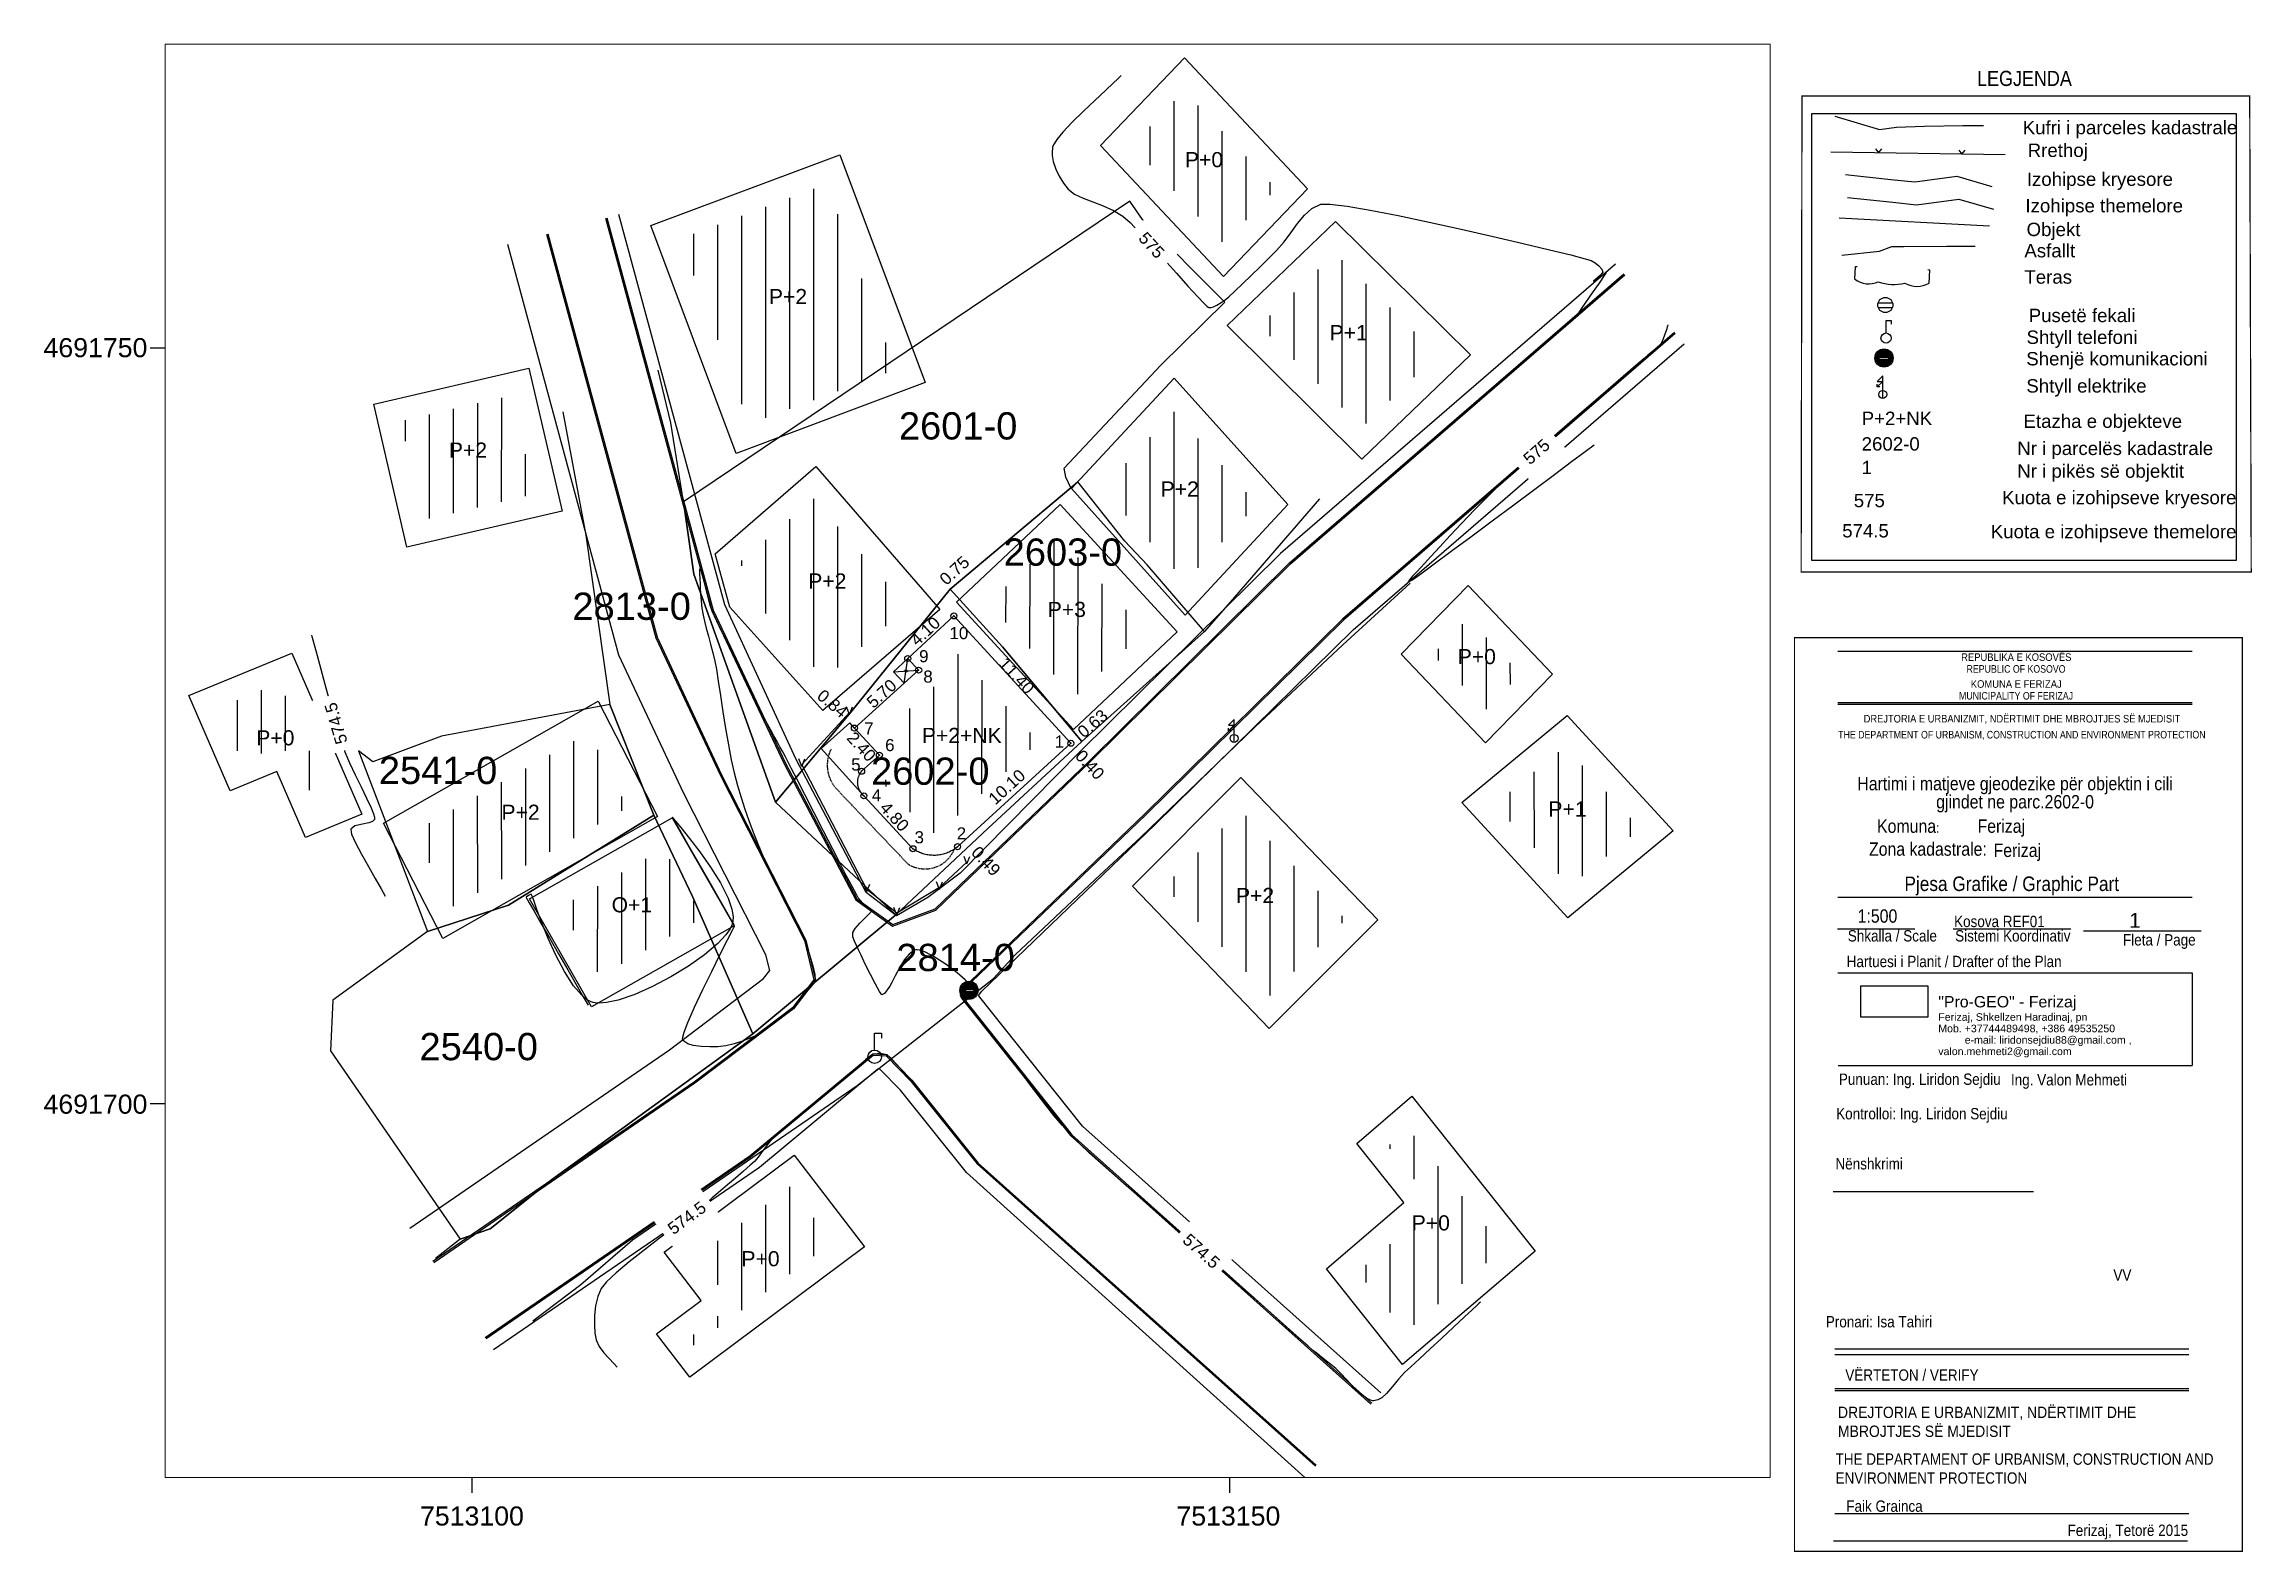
# Paper-space layout 'situacioni i matjes' of a CAD drawing. Header units: metres, sheet in millimetres. Extents: x 4 to 296, y 9 to 208.
# The model-space entities are those that its viewports show. They can reach past a viewport. Long polylines and large blocks are cut down to what shows.
import ezdxf
from ezdxf.enums import TextEntityAlignment as Align

# ---------------------------------------------------------------- set-up
doc = ezdxf.new("R2010")
doc.units = ezdxf.units.M
doc.header["$PDMODE"] = 32
doc.header["$PDSIZE"] = 0.4
doc.linetypes.add('DASHED2', pattern=[0.375, 0.25, -0.125])
for name, color, linetype in [('_LEGENDA', 250, 'Continuous'), ('Asfallt', 8, 'Continuous'), ('Bunari', 5, 'Continuous'), ('Dimenzionet', 7, 'Continuous'), ('Etazhat', 7, 'Continuous'), ('hatch', 1, 'Continuous'), ('Izohipset kryesore', 9, 'Continuous'), ('Izohipset themelore', 8, 'Continuous'), ('Kufiri i parcelave', 5, 'Continuous'), ('kuotat e izohipsev', 7, 'Continuous'), ('Nr te parcelave', 5, 'Continuous'), ('OB_ATRI', 7, 'Continuous'), ('Objekt', 1, 'Continuous'), ('Pikat e ob1', 7, 'Continuous'), ('pikat rrethoj', 7, 'Continuous'), ('rrethoj', 3, 'Continuous'), ('shenj', 7, 'Continuous'), ('shenj komunikacioni', 7, 'Continuous'), ('shtyll elektrike', 7, 'Continuous'), ('shtyll telefoni', 7, 'Continuous'), ('Teras', 25, 'Continuous'), ('Terasa e1', 6, 'DASHED2'), ('Trotuar', 47, 'Continuous'), ('Trotuari', 47, 'Continuous')]:
    doc.layers.add(name, color=color, linetype=linetype)
doc.styles.add('GENERATED_STYLE_2', font='arial.ttf')
doc.styles.add('GENERATED_STYLE_3', font='arial.ttf')
doc.styles.get("Standard").update_dxf_attribs({"font": 'arial.ttf'})
doc.dimstyles.get("Standard").update_dxf_attribs({"dimtxt": 0.8, "dimasz": 0.18, "dimexe": 0.18, "dimexo": 0.0625, "dimgap": 0.09, "dimtad": 0, "dimzin": 0, "dimdsep": 46, "dimtxsty": 'Standard', "dimcen": 0.09, "dimse1": 1, "dimse2": 1, "dimsd1": 1, "dimsd2": 1, "dimadec": 0, "dimazin": 0, "dimtfac": 1, "dimtofl": 0, "dimtmove": 0, "dimatfit": 3, "dimfxl": 1, "dimtolj": 1, "dimtzin": 0, "dimarcsym": 0})
picture_1 = doc.add_image_def('image1.jpg', size_in_pixel=(503, 236))

psp = doc.layouts.new('situacioni i matjes')

# ---------------------------------------------------------------- texts
at = {"layer": '_LEGENDA', "linetype": 'Continuous', "lineweight": 18, "style": 'GENERATED_STYLE_2'}
for s, insert, char_height, width, attachment_point, line_spacing_factor in [('{\\W0.85;LEGJENDA}', (265.52, 204.74), 2, 46.4367, 2, 0.816281), ('{\\W0.85;Hartimi i matjeve gjeodezike për objektin i cili gjindet ne parc.2602-0 }', (264.28, 111.41), 1.7654, 46.4367, 2, 0.816281), ('"Pro-GEO" - Ferizaj\\P{\\H0.6664x;Ferizaj, Shkellzen Haradinaj, pn\\PMob. +37744489498, +386 49535250                                               e-mail: liridonsejdiu88@gmail.com , valon.mehmeti2@gmail.com}', (254.13, 82.44), 1.5, 37.9273, 1, 0.908299)]:
    psp.add_mtext(s, dxfattribs=dict(at, insert=insert, char_height=char_height, width=width, attachment_point=attachment_point, line_spacing_factor=line_spacing_factor))
at = {"layer": '_LEGENDA', "lineweight": 15, "char_height": 1.765, "attachment_point": 1}
for s, insert, width in [('Kufri i parceles kadastrale', (265.29, 198.13), 31.0388), ('Rrethoj', (265.95, 195.12), 21.273), ('Izohipse kryesore', (265.83, 191.3), 21.273), ('Izohipse themelore', (265.65, 187.8), 21.273), ('Objekt', (265.8, 184.66), 21.273), ('Asfallt', (265.51, 181.85), 21.273), ('Teras', (265.51, 178.37), 21.273), ('Pusetë fekali', (266.08, 173.29), 21.273), ('Shtyll telefoni', (265.8, 170.41), 21.273), ('Shenjë komunikacioni', (265.76, 167.57), 28.0952), ('Shtyll elektrike', (265.77, 163.98), 21.273), ('P+2+NK', (244, 159.69), 21.273), ('Etazha e objekteve', (265.39, 159.31), 21.273), ('Nr i parcelës kadastrale', (264.57, 155.72), 31.4348), ('Nr i pikës së objektit', (264.57, 152.72), 31.4348), ('Kuota e izohipseve kryesore', (262.57, 149.22), 31.4348), ('Kuota e izohipseve themelore', (261.07, 144.72), 34.12)]:
    psp.add_mtext(s, dxfattribs=dict(at, insert=insert, width=width))
at = {"layer": '_LEGENDA', "color": 5, "lineweight": 15, "insert": (244, 156.31), "char_height": 1.765, "width": 21.273, "attachment_point": 1}
psp.add_mtext('2602-0', dxfattribs=at)
at = {"layer": '_LEGENDA', "linetype": 'Continuous', "lineweight": 18}
for s, insert, char_height, attachment_point, style in [('{\\W0.89;REPUBLIKA E KOSOVËS}', (264.44, 127.74), 1, 2, 'GENERATED_STYLE_2'), ('{\\W0.83;REPUBLIC OF KOSOVO }', (264.41, 126.18), 1, 2, 'GENERATED_STYLE_2'), ('{\\W0.83;MUNICIPALITY OF FERIZAJ}', (264.41, 122.63), 1, 2, 'GENERATED_STYLE_2'), ('{\\W0.89;KOMUNA E FERIZAJ}', (264.44, 124.19), 1, 2, 'GENERATED_STYLE_2'), ('{\\W0.880000x;DREJTORIA E URBANIZMIT, NDËRTIMIT DHE MBROJTJES SË MJEDISIT}', (265.2, 119.6), 1, 2, 'GENERATED_STYLE_2'), ('{\\W0.830000x;THE DEPARTMENT OF URBANISM, CONSTRUCTION AND ENVIRONMENT PROTECTION}', (265.18, 117.49), 1, 2, 'GENERATED_STYLE_2'), ('{\\H1.3613x;\\W0.85;Komuna\\H0.73459x;:}', (250.15, 105.78), 1.2966, 2, 'GENERATED_STYLE_2'), ('{\\W0.85;Ferizaj}', (262.46, 105.78), 1.76, 2, 'GENERATED_STYLE_2'), ('{\\W0.85;Zona kadastrale:}', (252.76, 102.75), 1.76, 2, 'GENERATED_STYLE_2'), ('{\\W0.85;Ferizaj}', (264.58, 102.58), 1.76, 2, 'GENERATED_STYLE_2'), ('{\\W0.85;Pjesa Grafike / \\C253;\\c9605778;Graphic Part }', (263.84, 98.24), 1.9197, 2, 'GENERATED_STYLE_2'), ('{\\W0.85;1:500}', (246.09, 93.9), 1.7654, 2, 'GENERATED_STYLE_2'), ('1', (280.13, 93.43), 1.97, 2, 'GENERATED_STYLE_2'), ('{\\W0.85;Shkalla / \\C253;\\c9605778;Scale }', (242.17, 91.15), 1.5, 1, 'GENERATED_STYLE_2'), ('{\\W0.85;Kosova REF01}', (262.21, 93.05), 1.5, 2, 'GENERATED_STYLE_2'), ('{\\W0.85;Sistemi Koordinativ}', (256.36, 91.15), 1.5, 1, 'GENERATED_STYLE_2'), ('{\\W0.85;Fleta / \\C253;\\c9605778;Page }', (278.55, 90.62), 1.5, 1, 'GENERATED_STYLE_2'), ('{\\W0.85;Hartuesi i Planit / Drafter of the Plan }', (242.02, 87.76), 1.5, 1, 'GENERATED_STYLE_2'), ('{\\W0.85;Punuan: Ing. Liridon Sejdiu}', (240.99, 72.2), 1.5, 1, 'GENERATED_STYLE_2'), ('{\\W0.85;              Ing. Valon Mehmeti}', (256.81, 72.12), 1.5, 1, 'GENERATED_STYLE_2'), ('{\\W0.85;Kontrolloi: Ing. Liridon Sejdiu}', (240.63, 67.64), 1.5, 1, 'GENERATED_STYLE_2'), ('{\\W0.85;Nënshkrimi}', (240.54, 61.02), 1.5, 1, 'GENERATED_STYLE_2'), ('{\\W0.85;VV}', (277.28, 46.3), 1.5, 1, 'GENERATED_STYLE_2'), ('{\\W0.85;Pronari: Isa Tahiri}', (239.26, 40.14), 1.5, 1, 'GENERATED_STYLE_2'), ('{\\W0.85;VËRTETON / \\C253;\\c9605778;VERIFY }', (241.84, 33.09), 1.5, 1, 'GENERATED_STYLE_2'), ('{\\W0.88;DREJTORIA E URBANIZMIT, NDËRTIMIT DHE \\PMBROJTJES SË MJEDISIT}', (240.87, 28.16), 1.5, 1, 'GENERATED_STYLE_2'), ('{\\W0.85;Faik Grainca}', (241.97, 15.76), 1.5, 1, 'GENERATED_STYLE_3'), ('{\\W0.85;Ferizaj\\fArial CE|b0|i0|c238|p34;\\H1.0001x;, \\fArial CE|b0|i0|c0|p34;Tetorë\\fArial CE|b0|i0|c238|p34; 2015}', (287.16, 12.57), 1.5, 3, 'GENERATED_STYLE_3')]:
    psp.add_mtext(s, dxfattribs=dict(at, insert=insert, char_height=char_height, attachment_point=attachment_point, style=style))
at = {"layer": '_LEGENDA', "color": 252, "linetype": 'Continuous', "lineweight": 18, "insert": (240.55, 21.98), "char_height": 1.5, "attachment_point": 1, "style": 'GENERATED_STYLE_3'}
psp.add_mtext('{\\fArial CE|b0|i0|c238|p34;\\W0.85;\\C252;\\c9605778;THE DEPARTAMENT OF URBANISM, CONSTRUCTION AND \\fArial CE|b0|i0|c0|p34;\\P\\fArial CE|b0|i0|c238|p34;ENVIRONMENT PROTECTION}', dxfattribs=at)
at = {"layer": 'Trotuari', "color": 18, "true_color": 0x000000, "char_height": 2.5254}
for s, insert, attachment_point in [('\\A1;{\\fArial|b0|i0;4691750}', (10.51, 166.85), 8), ('\\A1;{\\fArial|b0|i0;4691700}', (10.51, 66.85), 8), ('\\A1;{\\fArial|b0|i0;7513100}', (60.28, 14.97), 2), ('\\A1;{\\fArial|b0|i0;7513150}', (160.28, 14.97), 2)]:
    psp.add_mtext(s, dxfattribs=dict(at, insert=insert, attachment_point=attachment_point))

msp = doc.modelspace()

# ---------------------------------------------------------------- texts
at = {"layer": 'Dimenzionet', "char_height": 0.8, "attachment_point": 5}
for s, insert, rotation in [('\\A1;4.10', (7513133.691, 4691721.866), 42.71173), ('\\A1;11.40', (7513139.726, 4691718.924), 312.58558), ('\\A1;5.70', (7513130.803, 4691717.743), 42.0282), ('\\A1;2.40', (7513129.47, 4691714.236), 312.66948), ('\\A1;10.10', (7513139.084, 4691711.574), 42.36986), ('\\A1;4.80', (7513131.657, 4691709.613), 312.82418)]:
    msp.add_mtext(s, dxfattribs=dict(at, insert=insert, rotation=rotation))
at = {"layer": 'Etazhat'}
for s, p in [('P+0', (7513152.114, 4691752.536, 575.085)), ('P+2', (7513124.616, 4691743.486, 574.622)), ('P+1', (7513161.679, 4691741.1, 574.905)), ('P+2', (7513103.462, 4691733.339, 574.781)), ('P+2', (7513150.508, 4691730.767, 574.805)), ('P+2', (7513127.217, 4691724.689, 574.764)), ('P+3', (7513143.046, 4691722.808, 574.822)), ('P+0', (7513170.146, 4691719.691, 574.777)), ('P+0', (7513090.729, 4691714.322, 574.442)), ('P+2+NK', (7513136.101, 4691714.481, 574.793)), ('P+2', (7513106.938, 4691709.402, 574.542)), ('P+1', (7513176.14, 4691709.615, 574.857)), ('P+2', (7513155.487, 4691703.899, 574.777)), ('O+1', (7513114.297, 4691703.286, 574.499)), ('P+0', (7513167.105, 4691682.262, 574.559)), ('P+0', (7513122.8, 4691679.894, 574.558))]:
    msp.add_text(s, height=1, dxfattribs=at).set_placement(p, align=Align.CENTER)
at = {"layer": 'Nr te parcelave'}
for s, p in [('2601-0', (7513135.863, 4691735.438, 574.764)), ('2603-0', (7513142.785, 4691727.097, 574.822)), ('2813-0', (7513114.28, 4691723.518, 574.63)), ('2541-0', (7513101.487, 4691712.669, 574.542)), ('2602-0', (7513134.02, 4691712.618, 574.793)), ('2814-0', (7513135.693, 4691700.305, 574.658)), ('2540-0', (7513104.173, 4691694.413, 574.499))]:
    msp.add_text(s, height=1.8, dxfattribs=at).set_placement(p, align=Align.MIDDLE_CENTER)
at = {"layer": 'Pikat e ob1', "char_height": 0.8, "attachment_point": 1}
for s, insert in [('10', (7513135.288, 4691722.142)), ('9', (7513133.284, 4691720.617)), ('8', (7513133.56, 4691719.27)), ('7', (7513129.653, 4691715.837)), ('6', (7513131.037, 4691714.744)), ('1', (7513142.248, 4691714.975)), ('5', (7513128.791, 4691713.455)), ('4', (7513130.157, 4691711.427)), ('3', (7513132.983, 4691708.648)), ('2', (7513135.769, 4691708.904))]:
    msp.add_mtext_dynamic_manual_height_columns(s, width=0.47171, gutter_width=1, heights=[0], dxfattribs=dict(at, insert=insert))

# ---------------------------------------------------------------- blocks, each defined once
blk = doc.blocks.new('Pole PTT_ Shtyllë telefoni')
at = {"color": 3, "flags": 128}
blk.add_lwpolyline([(0, 0.5), (0, 1.74), (0.5, 1.74), (0.5, 1.36)], dxfattribs=at)
at = {"color": 3}
blk.add_circle((0, 0), 0.5, dxfattribs=at)
blk = doc.blocks.new('Settling Basin - PK ujrat e zeza')
at = {"color": 21, "flags": 128}
for points in [[(-0.95, 0.27), (0.96, 0.27)], [(-0.95, -0.33), (0.96, -0.33)]]:
    blk.add_lwpolyline(points, dxfattribs=at)
at = {"color": 21}
blk.add_circle((0, 0), 1, dxfattribs=at)
blk = doc.blocks.new('Pole electricity_ Shtyllë Elekrike Druri - tension i lartë')
at = {"color": 1, "flags": 128}
for points in [[(0, -0.5), (0, 2.35), (-0.7, 1.65), (0, 1.65), (-0.7, 0.95)], [(-0.35, 0.95), (-0.7, 0.95), (-0.7, 1.3)]]:
    blk.add_lwpolyline(points, dxfattribs=at)
at = {"color": 1}
blk.add_circle((0, 0), 0.5, dxfattribs=at)
blk = doc.blocks.new('A$C635A38C3')
at = {"layer": 'rrethoj'}
for p, q in [((21.1, 0, 573.33), (0, 9.26, 573.35)), ((5.61, 7.38), (5.77, 6.73)), ((5.77, 6.73), (6.36, 7.06)), ((15.69, 2.96, 573.33), (15.85, 2.31, 573.33)), ((15.85, 2.31, 573.33), (16.44, 2.63, 573.33))]:
    blk.add_line(p, q, dxfattribs=at)
blk = doc.blocks.new('A$C6CC92B27')
at = {"layer": 'shenj komunikacioni'}
h = blk.add_hatch(color=1, dxfattribs=at)
h.dxf.hatch_style = 1
h.paths.add_polyline_path([(0.06, 0.6, 1), (1.14, 0.6, 1)])
h.paths.add_polyline_path([(0.89, 0.66), (0.89, 0.5), (0.28, 0.5), (0.28, 0.66)], flags=16)
at = {"layer": 'shenj'}
for p, q in [((0.28, 0.66, 574.66), (0.89, 0.66, 574.66)), ((0.28, 0.5, 574.66), (0.28, 0.66, 574.66)), ((0.89, 0.5, 574.66), (0.28, 0.5, 574.66)), ((0.89, 0.66, 574.66), (0.89, 0.5, 574.66))]:
    blk.add_line(p, q, dxfattribs=at)
for radius in [0.6, 0.544]:
    blk.add_circle((0.6, 0.6, 574.66), radius, dxfattribs=at)
blk = doc.blocks.new('BUNARI')
at = {"layer": 'Bunari'}
for p, q in [((-0.82, -0.05), (0.12, 0.82)), ((-0.82, -0.05), (0.84, 0.05)), ((-0.12, -0.82), (0.12, 0.82)), ((-0.12, -0.82), (0.84, 0.05)), ((0.84, 0.05), (0.12, 0.82)), ((-0.82, -0.05), (-0.12, -0.82))]:
    blk.add_line(p, q, dxfattribs=at)
blk.add_circle((0, 0), 0.08, dxfattribs=at)
blk = doc.blocks.new('*D94')
at = {"layer": 'Defpoints', "color": 0, "transparency": 16777216}
for p in [(7513134.66, 4691724.99), (7513135.58, 4691722.87, 574.76), (7513136.13, 4691723.38, 574.82)]:
    blk.add_point(p, dxfattribs=at)
at = {"layer": 'Dimenzionet', "color": 0, "transparency": 16777216, "insert": (7513135.62, 4691725.88), "char_height": 0.8, "attachment_point": 5, "rotation": 42.5856}
blk.add_mtext('\\A1;0.75', dxfattribs=at)
blk = doc.blocks.new('*D95')
at = {"layer": 'Defpoints', "color": 0, "transparency": 16777216}
for p in [(7513143.31, 4691714.46, 574.85), (7513143.75, 4691714.92), (7513143.8, 4691714.87, 574.79)]:
    blk.add_point(p, dxfattribs=at)
at = {"layer": 'Dimenzionet', "color": 0, "transparency": 16777216, "insert": (7513144.75, 4691715.76), "char_height": 0.8, "attachment_point": 5, "rotation": 39.9756}
blk.add_mtext('\\A1;0.63', dxfattribs=at)
blk = doc.blocks.new('*D96')
at = {"layer": 'Defpoints', "color": 0, "transparency": 16777216}
for p in [(7513143.31, 4691714.46, 574.79), (7513143.56, 4691714.14), (7513143.59, 4691714.16, 574.78)]:
    blk.add_point(p, dxfattribs=at)
at = {"layer": 'Dimenzionet', "color": 0, "transparency": 16777216, "insert": (7513144.57, 4691713.04), "char_height": 0.8, "attachment_point": 5, "rotation": 312.7514}
blk.add_mtext('\\A1;0.40', dxfattribs=at)
blk = doc.blocks.new('*D97')
at = {"layer": 'Defpoints', "color": 0, "transparency": 16777216}
for p in [(7513136.68, 4691707.76), (7513135.82, 4691707.63, 574.79), (7513136.16, 4691707.27, 574.78)]:
    blk.add_point(p, dxfattribs=at)
at = {"layer": 'Dimenzionet', "color": 0, "transparency": 16777216, "insert": (7513137.7, 4691706.67), "char_height": 0.8, "attachment_point": 5, "rotation": 313.1474}
blk.add_mtext('\\A1;0.49', dxfattribs=at)
blk = doc.blocks.new('*D98')
at = {"layer": 'Defpoints', "color": 0, "transparency": 16777216}
for p in [(7513128.36, 4691716.01, 574.76), (7513128.56, 4691716.24), (7513129.01, 4691715.47, 574.79)]:
    blk.add_point(p, dxfattribs=at)
at = {"layer": 'Dimenzionet', "color": 0, "transparency": 16777216, "insert": (7513127.55, 4691717.08), "char_height": 0.8, "attachment_point": 5, "rotation": 320.0193}
blk.add_mtext('\\A1;0.84', dxfattribs=at)

# ---------------------------------------------------------------- dimensions: what is measured, and where the dimension line sits
at = {"layer": 'Dimenzionet'}
for base, p1, p2, angle, picture, middle in [((7513134.656, 4691724.988), (7513135.579, 4691722.875, 574.758), (7513136.132, 4691723.383, 574.822), 42.58558, '*D94', (7513135.622, 4691725.876)), ((7513128.556, 4691716.242), (7513129.008, 4691715.466, 574.793), (7513128.361, 4691716.009, 574.764), 140.01933, '*D98', (7513127.554, 4691717.082)), ((7513143.752, 4691714.921), (7513143.314, 4691714.459, 574.845), (7513143.798, 4691714.865, 574.793), 39.9756, '*D95', (7513144.755, 4691715.762)), ((7513143.562, 4691714.137), (7513143.314, 4691714.459, 574.793), (7513143.589, 4691714.162, 574.779), 312.75145, '*D96', (7513144.571, 4691713.044)), ((7513136.679, 4691707.759), (7513135.823, 4691707.626, 574.793), (7513136.157, 4691707.27, 574.779), 313.14737, '*D97', (7513137.697, 4691706.672))]:
    dim = msp.add_linear_dim(base=base, p1=p1, p2=p2, angle=angle, dimstyle='Standard', dxfattribs=at)
    dim.commit()
    dim.dimension.update_dxf_attribs({"geometry": picture, "text_midpoint": middle, "dimtype": 161})

# ---------------------------------------------------------------- hatches: boundary and pattern name
at = {"layer": 'hatch'}
h = msp.add_hatch(dxfattribs=at)
h.set_pattern_fill('ANSI31', color=256, scale=0.5, angle=45, style=0)
h.paths.add_polyline_path([(7513156.891, 4691751.116), (7513153.421, 4691747.485), (7513147.337, 4691753.957), (7513150.807, 4691757.588)])
h = msp.add_hatch(dxfattribs=at)
h.set_pattern_fill('ANSI31', color=256, scale=0.5, angle=45, style=0)
h.paths.add_polyline_path([(7513131.751, 4691739.177), (7513122.062, 4691735.552), (7513117.481, 4691747.794), (7513127.17, 4691751.42)])
h = msp.add_hatch(dxfattribs=at)
h.set_pattern_fill('ANSI31', color=256, scale=0.5, angle=45, style=0)
h.paths.add_polyline_path([(7513167.571, 4691740.143), (7513162.567, 4691735.343), (7513155.787, 4691742.057), (7513160.791, 4691746.857)])
h = msp.add_hatch(dxfattribs=at)
h.set_pattern_fill('ANSI31', color=256, scale=0.5, angle=45, style=0)
h.paths.add_polyline_path([(7513107.888, 4691730.928), (7513100.552, 4691729.223), (7513099.035, 4691735.751), (7513106.371, 4691737.456)])
h = msp.add_hatch(dxfattribs=at)
h.set_pattern_fill('ANSI31', color=256, scale=0.5, angle=45, style=0)
h.paths.add_polyline_path([(7513155.63, 4691730.253), (7513150.89, 4691725.159), (7513145.387, 4691731.281), (7513150.127, 4691736.375)])
h = msp.add_hatch(dxfattribs=at)
h.set_pattern_fill('ANSI31', color=256, scale=0.5, angle=45, style=0)
h.paths.add_polyline_path([(7513132.526, 4691723.457), (7513127.05, 4691718.718), (7513122.114, 4691724.187), (7513121.489, 4691726.468), (7513126.309, 4691730.64)])
h = msp.add_hatch(dxfattribs=at)
h.set_pattern_fill('ANSI31', color=256, scale=0.5, angle=45, style=0)
h.paths.add_polyline_path([(7513148.234, 4691721.897), (7513143.564, 4691717.513), (7513137.859, 4691723.72), (7513142.529, 4691728.104)])
h = msp.add_hatch(dxfattribs=at)
h.set_pattern_fill('ANSI31', color=256, scale=0.5, angle=45, style=0)
h.paths.add_polyline_path([(7513173.06, 4691719.051), (7513170.724, 4691716.659), (7513167.232, 4691720.331), (7513169.568, 4691722.723)])
h = msp.add_hatch(dxfattribs=at)
h.set_pattern_fill('ANSI31', color=256, scale=0.5, angle=45, style=0)
edge = h.paths.add_edge_path()
edge.add_line((7513134.3, 4691708.552), (7513134.269, 4691708.551))
edge.add_line((7513134.269, 4691708.551), (7513134.235, 4691708.551))
edge.add_line((7513134.235, 4691708.551), (7513134.207, 4691708.552))
edge.add_line((7513134.207, 4691708.552), (7513134.173, 4691708.555))
edge.add_line((7513134.173, 4691708.555), (7513134.141, 4691708.558))
edge.add_line((7513134.141, 4691708.558), (7513134.112, 4691708.563))
edge.add_line((7513134.112, 4691708.563), (7513134.079, 4691708.569))
edge.add_line((7513134.079, 4691708.569), (7513134.05, 4691708.575))
edge.add_line((7513134.05, 4691708.575), (7513134.017, 4691708.583))
edge.add_line((7513134.017, 4691708.583), (7513133.989, 4691708.591))
edge.add_line((7513133.989, 4691708.591), (7513133.955, 4691708.602))
edge.add_line((7513133.955, 4691708.602), (7513133.929, 4691708.612))
edge.add_line((7513133.929, 4691708.612), (7513133.899, 4691708.624))
edge.add_line((7513133.899, 4691708.624), (7513133.866, 4691708.639))
edge.add_line((7513133.866, 4691708.639), (7513133.841, 4691708.651))
edge.add_line((7513133.841, 4691708.651), (7513133.836, 4691708.654))
edge.add_line((7513133.836, 4691708.654), (7513130.874, 4691711.849))
edge.add_line((7513130.874, 4691711.849), (7513131.664, 4691712.564))
edge.add_arc((7513130.658, 4691713.676), 1.5, 312.14007, 402.66945)
edge.add_line((7513131.761, 4691714.693), (7513131.139, 4691715.367))
edge.add_line((7513131.139, 4691715.367), (7513134.257, 4691718.178))
edge.add_arc((7513133.253, 4691719.292), 1.5, 312.03234, 385.44182)
edge.add_line((7513134.607, 4691719.936), (7513135.492, 4691720.753))
edge.add_line((7513135.492, 4691720.753), (7513141.191, 4691714.553))
edge.add_line((7513141.191, 4691714.553), (7513134.841, 4691708.76))
edge.add_line((7513134.841, 4691708.76), (7513134.827, 4691708.749))
edge.add_line((7513134.827, 4691708.749), (7513134.803, 4691708.73))
edge.add_line((7513134.803, 4691708.73), (7513134.777, 4691708.713))
edge.add_line((7513134.777, 4691708.713), (7513134.747, 4691708.693))
edge.add_line((7513134.747, 4691708.693), (7513134.723, 4691708.678))
edge.add_line((7513134.723, 4691708.678), (7513134.696, 4691708.663))
edge.add_line((7513134.696, 4691708.663), (7513134.667, 4691708.647))
edge.add_line((7513134.667, 4691708.647), (7513134.635, 4691708.632))
edge.add_line((7513134.635, 4691708.632), (7513134.61, 4691708.621))
edge.add_line((7513134.61, 4691708.621), (7513134.579, 4691708.609))
edge.add_line((7513134.579, 4691708.609), (7513134.551, 4691708.599))
edge.add_line((7513134.551, 4691708.599), (7513134.518, 4691708.589))
edge.add_line((7513134.518, 4691708.589), (7513134.488, 4691708.58))
edge.add_line((7513134.488, 4691708.58), (7513134.459, 4691708.573))
edge.add_line((7513134.459, 4691708.573), (7513134.427, 4691708.567))
edge.add_line((7513134.427, 4691708.567), (7513134.393, 4691708.561))
edge.add_line((7513134.393, 4691708.561), (7513134.365, 4691708.557))
edge.add_line((7513134.365, 4691708.557), (7513134.333, 4691708.554))
edge.add_line((7513134.333, 4691708.554), (7513134.3, 4691708.552))
h = msp.add_hatch(dxfattribs=at)
h.set_pattern_fill('ANSI31', color=256, scale=0.5, angle=45, style=0)
edge = h.paths.add_edge_path()
edge.add_line((7513091.025, 4691718.462), (7513094.466, 4691710.575))
edge.add_line((7513094.466, 4691710.575), (7513093.508, 4691710.181))
edge.add_line((7513093.508, 4691710.181), (7513092.197, 4691713.186))
edge.add_arc((7513090.822, 4691712.587), 1.5, 23.5734, 112.3421)
edge.add_line((7513090.252, 4691713.974), (7513088.534, 4691713.268))
edge.add_line((7513088.534, 4691713.268), (7513086.991, 4691716.804))
edge.add_line((7513086.991, 4691716.804), (7513091.025, 4691718.462))
h = msp.add_hatch(dxfattribs=at)
h.set_pattern_fill('ANSI31', color=256, scale=0.5, angle=45, style=0)
h.paths.add_polyline_path([(7513114.003, 4691710.21), (7513102.426, 4691703.632), (7513099.872, 4691708.593), (7513111.449, 4691715.172)])
h = msp.add_hatch(dxfattribs=at)
h.set_pattern_fill('ANSI31', color=256, scale=0.5, angle=45, style=0)
h.paths.add_polyline_path([(7513180.954, 4691708.824), (7513176.306, 4691704.991), (7513171.326, 4691710.407), (7513175.975, 4691714.239)])
h = msp.add_hatch(dxfattribs=at)
h.set_pattern_fill('ANSI31', color=256, scale=0.5, angle=45, style=0)
h.paths.add_polyline_path([(7513161.497, 4691702.804), (7513156.436, 4691697.748), (7513149.477, 4691704.994), (7513154.537, 4691710.049)])
h = msp.add_hatch(dxfattribs=at)
h.set_pattern_fill('ANSI31', color=256, scale=0.5, angle=45, style=0)
h.paths.add_polyline_path([(7513119.011, 4691702.954), (7513112.193, 4691699.08), (7513109.582, 4691703.617), (7513116.4, 4691707.491)])
h = msp.add_hatch(dxfattribs=at)
h.set_pattern_fill('ANSI31', color=256, scale=0.5, angle=45, style=0)
edge = h.paths.add_edge_path()
edge.add_line((7513171.927, 4691681.085), (7513165.449, 4691675.543))
edge.add_line((7513165.449, 4691675.543), (7513162.284, 4691679.521))
edge.add_line((7513162.284, 4691679.521), (7513166.303, 4691682.959))
edge.add_arc((7513165.328, 4691684.099), 1.5, 310.5458, 398.50756)
edge.add_line((7513166.501, 4691685.033), (7513164.286, 4691687.817))
edge.add_line((7513164.286, 4691687.817), (7513165.645, 4691688.98))
edge.add_line((7513165.645, 4691688.98), (7513171.927, 4691681.085))
h = msp.add_hatch(dxfattribs=at)
h.set_pattern_fill('ANSI31', color=256, scale=0.5, angle=45, style=0)
edge = h.paths.add_edge_path()
edge.add_line((7513127.563, 4691681.476), (7513118.407, 4691674.645))
edge.add_line((7513118.407, 4691674.645), (7513118.037, 4691675.125))
edge.add_line((7513118.037, 4691675.125), (7513119.78, 4691676.426))
edge.add_arc((7513118.883, 4691677.628), 1.5, 306.72848, 397.56269)
edge.add_line((7513120.072, 4691678.542), (7513118.549, 4691680.523))
edge.add_line((7513118.549, 4691680.523), (7513124.742, 4691685.144))
edge.add_line((7513124.742, 4691685.144), (7513127.563, 4691681.476))
at = {"layer": 'shenj komunikacioni'}
h = msp.add_hatch(color=1, dxfattribs=at)
h.dxf.hatch_style = 1
h.paths.add_polyline_path([(7513136.032, 4691698.13, 1), (7513137.12, 4691698.13, 1)])
h.paths.add_polyline_path([(7513136.87, 4691698.19), (7513136.87, 4691698.025), (7513136.259, 4691698.025), (7513136.259, 4691698.19)], flags=16)

# ---------------------------------------------------------------- linework, layer by layer
at = {"layer": 'Asfallt', "elevation": 575.009}
msp.add_lwpolyline([(7513183.203, 4691741.621), (7513161.27, 4691722.668), (7513148.195, 4691709.801), (7513136.672, 4691698.744), (7513135.986, 4691697.808), (7513136.091, 4691697.604), (7513143.3, 4691688.534), (7513163.15, 4691670.785)], dxfattribs=at)
at = {"layer": 'Asfallt'}
for points in [[(7513112.553, 4691749.169, 574.59), (7513119.586, 4691723.213, 574.489), (7513124.365, 4691713.098, 574.401), (7513129.1, 4691704.123, 574.484), (7513131.532, 4691702.371, 574.522), (7513134.384, 4691703.44, 574.53), (7513144.601, 4691713.246, 574.604), (7513157.838, 4691726.317, 574.615), (7513179.927, 4691745.411, 574.939)], [(7513108.735, 4691748.134, 574.641), (7513115.96, 4691721.468, 574.557), (7513120.229, 4691712.364, 574.525), (7513125.791, 4691701.453, 574.474), (7513126.424, 4691698.811, 574.472), (7513124.972, 4691696.911, 574.421), (7513118.464, 4691691.986, 574.304), (7513101.197, 4691680.127, 574.179)], [(7513183.203, 4691741.621, 575.009), (7513161.27, 4691722.668, 574.795), (7513148.195, 4691709.801, 574.604), (7513136.672, 4691698.744, 574.509), (7513135.986, 4691697.808, 574.458), (7513136.091, 4691697.604, 574.446), (7513143.3, 4691688.534, 574.432), (7513163.15, 4691670.785, 574.382)], [(7513104.59, 4691675.186, 574.229), (7513122.085, 4691687.202, 574.355), (7513130.218, 4691693.937, 574.481), (7513131.144, 4691693.888, 574.475), (7513132.795, 4691692.189, 574.468), (7513137.197, 4691686.719, 574.452), (7513159.536, 4691666.744, 574.405)]]:
    msp.add_polyline3d(points, dxfattribs=at)
at = {"layer": 'Izohipset kryesore', "color": 44, "linetype": 'Continuous', "lineweight": -3, "elevation": 575}
for points in [[(7513146.636, 4691758.591), (7513146.571, 4691758.523), (7513146.411, 4691758.366), (7513146.11, 4691758.079), (7513145.614, 4691757.618), (7513144.897, 4691756.951), (7513144.138, 4691756.232), (7513143.408, 4691755.512), (7513142.778, 4691754.841), (7513142.396, 4691754.375), (7513142.203, 4691754.083), (7513142.129, 4691753.922), (7513142.109, 4691753.852), (7513142.094, 4691753.764), (7513142.077, 4691753.583), (7513142.085, 4691753.301), (7513142.153, 4691752.91), (7513142.314, 4691752.416), (7513142.545, 4691751.934), (7513142.827, 4691751.485), (7513143.143, 4691751.089), (7513143.559, 4691750.763), (7513144.117, 4691750.49), (7513144.768, 4691750.238), (7513145.458, 4691749.976), (7513146.136, 4691749.674), (7513146.751, 4691749.3), (7513147.232, 4691748.875), (7513147.883, 4691748.208), (7513148.647, 4691747.378), (7513149.468, 4691746.461), (7513150.287, 4691745.535), (7513151.05, 4691744.675), (7513151.697, 4691743.959), (7513152.094, 4691743.542), (7513152.303, 4691743.346), (7513152.392, 4691743.28), (7513152.421, 4691743.268), (7513152.472, 4691743.261), (7513152.579, 4691743.264), (7513152.743, 4691743.304), (7513152.967, 4691743.409), (7513153.248, 4691743.588), (7513153.519, 4691743.779), (7513153.761, 4691743.978), (7513154.157, 4691744.341), (7513154.664, 4691744.822), (7513155.236, 4691745.376), (7513155.83, 4691745.959), (7513156.401, 4691746.524), (7513156.905, 4691747.026), (7513157.403, 4691747.596), (7513157.856, 4691748.207), (7513158.295, 4691748.81), (7513158.75, 4691749.358), (7513159.252, 4691749.801), (7513159.831, 4691750.089), (7513160.441, 4691750.102), (7513161.569, 4691749.962), (7513163.108, 4691749.698), (7513164.951, 4691749.338), (7513166.99, 4691748.911), (7513169.118, 4691748.443), (7513171.226, 4691747.964), (7513173.206, 4691747.501), (7513174.953, 4691747.083), (7513176.356, 4691746.736), (7513177.31, 4691746.49), (7513177.706, 4691746.373), (7513177.964, 4691746.21), (7513178.215, 4691746.006), (7513178.403, 4691745.794), (7513178.477, 4691745.609), (7513178.309, 4691745.37), (7513178.003, 4691745.14), (7513177.857, 4691745.014), (7513177.989, 4691745.066), (7513178.222, 4691745.22), (7513178.406, 4691745.35), (7513178.585, 4691745.5), (7513178.703, 4691745.575), (7513178.574, 4691745.37), (7513178.23, 4691744.876), (7513177.78, 4691744.237), (7513177.331, 4691743.597), (7513177.045, 4691743.18), (7513176.911, 4691742.972), (7513176.871, 4691742.9), (7513176.87, 4691742.887), (7513176.882, 4691742.883), (7513176.923, 4691742.901), (7513177.017, 4691742.976), (7513177.178, 4691743.128), (7513177.381, 4691743.316), (7513177.599, 4691743.501), (7513178.014, 4691743.853), (7513178.539, 4691744.298), (7513179.085, 4691744.762), (7513179.566, 4691745.17), (7513179.895, 4691745.449)], [(7513182.782, 4691742.108), (7513182.767, 4691742.07), (7513182.735, 4691741.974), (7513182.675, 4691741.789), (7513182.579, 4691741.496), (7513182.437, 4691741.122), (7513182.28, 4691740.824), (7513182.102, 4691740.618), (7513181.899, 4691740.445), (7513181.681, 4691740.283), (7513181.461, 4691740.106), (7513181.206, 4691739.887), (7513180.64, 4691739.401), (7513179.824, 4691738.7), (7513178.818, 4691737.833), (7513177.681, 4691736.852), (7513176.476, 4691735.808), (7513175.261, 4691734.75), (7513174.097, 4691733.73), (7513173.044, 4691732.798), (7513172.163, 4691732.005), (7513171.514, 4691731.402), (7513170.769, 4691730.669), (7513169.973, 4691729.857), (7513169.167, 4691729.015), (7513168.393, 4691728.192), (7513167.693, 4691727.438), (7513167.109, 4691726.801), (7513166.682, 4691726.333), (7513166.454, 4691726.081), (7513166.184, 4691725.797), (7513165.894, 4691725.497), (7513165.675, 4691725.245), (7513165.619, 4691725.107), (7513165.844, 4691725.245), (7513166.437, 4691725.666), (7513167.332, 4691726.318), (7513168.462, 4691727.151), (7513169.759, 4691728.113), (7513171.156, 4691729.153), (7513172.586, 4691730.221), (7513173.983, 4691731.265), (7513175.279, 4691732.235), (7513176.408, 4691733.08), (7513177.302, 4691733.748), (7513177.894, 4691734.188)]]:
    msp.add_lwpolyline(points, dxfattribs=at)
at = {"layer": 'Izohipset themelore', "color": 34, "linetype": 'Continuous', "lineweight": -3, "elevation": 574.5}
for points in [[(7513170.384, 4691677.519), (7513170.313, 4691677.453), (7513170.145, 4691677.297), (7513169.835, 4691677.008), (7513169.334, 4691676.542), (7513168.609, 4691675.868), (7513167.831, 4691675.145), (7513167.061, 4691674.429), (7513166.358, 4691673.777), (7513165.784, 4691673.244), (7513165.397, 4691672.886), (7513164.977, 4691672.435), (7513164.576, 4691671.939), (7513164.18, 4691671.482), (7513163.858, 4691671.198), (7513163.608, 4691671.06), (7513163.436, 4691671.014), (7513163.348, 4691671.006), (7513163.272, 4691671.01), (7513163.111, 4691671.051), (7513162.851, 4691671.18), (7513162.481, 4691671.455), (7513162.006, 4691671.903), (7513161.548, 4691672.389), (7513161.141, 4691672.829), (7513160.819, 4691673.14), (7513160.506, 4691673.392), (7513160.203, 4691673.628), (7513159.905, 4691673.86), (7513159.605, 4691674.098), (7513159.294, 4691674.353), (7513158.973, 4691674.632), (7513158.366, 4691675.169), (7513157.531, 4691675.91), (7513156.524, 4691676.806), (7513155.404, 4691677.803), (7513154.228, 4691678.852), (7513153.053, 4691679.9), (7513151.937, 4691680.895), (7513150.937, 4691681.786), (7513150.111, 4691682.522), (7513149.299, 4691683.237), (7513148.47, 4691683.954), (7513147.64, 4691684.667), (7513146.819, 4691685.37), (7513146.022, 4691686.059), (7513145.263, 4691686.728), (7513144.553, 4691687.372), (7513143.907, 4691687.986), (7513143.337, 4691688.564), (7513142.755, 4691689.205), (7513142.196, 4691689.868), (7513141.658, 4691690.539), (7513141.142, 4691691.21), (7513140.648, 4691691.868), (7513140.174, 4691692.503), (7513139.722, 4691693.104), (7513139.291, 4691693.659), (7513138.763, 4691694.323), (7513138.174, 4691695.062), (7513137.577, 4691695.813), (7513137.022, 4691696.509), (7513136.561, 4691697.087), (7513136.246, 4691697.482), (7513136.129, 4691697.629), (7513136.091, 4691697.691), (7513136.057, 4691697.744), (7513136.026, 4691697.804), (7513136.173, 4691697.962), (7513136.436, 4691698.281), (7513136.551, 4691698.579), (7513136.328, 4691698.832), (7513135.792, 4691699.288), (7513135.069, 4691699.83), (7513134.288, 4691700.341), (7513133.708, 4691700.649), (7513133.341, 4691700.781), (7513133.144, 4691700.809), (7513133.063, 4691700.802), (7513132.988, 4691700.782), (7513132.838, 4691700.705), (7513132.615, 4691700.517), (7513132.326, 4691700.161), (7513131.991, 4691699.625), (7513131.705, 4691699.083), (7513131.485, 4691698.64), (7513131.35, 4691698.4), (7513131.173, 4691698.159), (7513130.994, 4691697.933), (7513130.827, 4691697.845), (7513130.67, 4691698.045), (7513130.395, 4691698.535), (7513130.06, 4691699.185), (7513129.724, 4691699.867), (7513129.446, 4691700.45), (7513129.284, 4691700.805), (7513129.144, 4691701.098), (7513129.003, 4691701.388), (7513128.907, 4691701.672), (7513128.901, 4691701.95), (7513129.057, 4691702.225), (7513129.367, 4691702.568), (7513129.721, 4691702.917), (7513129.963, 4691703.159), (7513130.083, 4691703.298), (7513130.12, 4691703.363), (7513130.124, 4691703.385), (7513130.115, 4691703.418), (7513130.065, 4691703.486), (7513129.938, 4691703.589), (7513129.741, 4691703.707), (7513129.602, 4691703.784), (7513129.564, 4691703.854), (7513129.528, 4691703.926), (7513129.422, 4691704.049), (7513129.265, 4691704.246), (7513129.165, 4691704.417), (7513129.008, 4691704.705), (7513128.826, 4691705.045), (7513128.652, 4691705.374), (7513128.466, 4691705.732), (7513128.088, 4691706.467), (7513127.573, 4691707.472), (7513126.973, 4691708.641), (7513126.345, 4691709.866), (7513125.743, 4691711.041), (7513125.22, 4691712.06), (7513124.832, 4691712.815), (7513124.633, 4691713.201), (7513124.446, 4691713.557), (7513124.266, 4691713.896), (7513124.084, 4691714.234), (7513123.892, 4691714.588), (7513123.686, 4691714.957), (7513123.471, 4691715.333), (7513123.252, 4691715.721), (7513123.034, 4691716.126), (7513122.846, 4691716.5), (7513122.505, 4691717.189), (7513122.055, 4691718.104), (7513121.542, 4691719.153), (7513121.011, 4691720.245), (7513120.506, 4691721.288), (7513120.072, 4691722.192), (7513119.755, 4691722.866), (7513119.598, 4691723.219), (7513119.48, 4691723.573), (7513119.386, 4691723.917), (7513119.301, 4691724.264), (7513119.208, 4691724.628), (7513119.102, 4691725.061), (7513118.998, 4691725.526), (7513118.902, 4691725.895), (7513118.82, 4691726.04), (7513118.774, 4691725.926), (7513118.769, 4691725.66), (7513118.784, 4691725.328), (7513118.801, 4691725.016), (7513118.814, 4691724.73), (7513118.84, 4691724.336), (7513118.878, 4691723.876), (7513118.931, 4691723.393), (7513118.999, 4691722.931), (7513119.086, 4691722.528), (7513119.207, 4691722.061), (7513119.351, 4691721.548), (7513119.504, 4691721.005), (7513119.652, 4691720.449), (7513119.782, 4691719.898), (7513119.884, 4691719.35), (7513120.009, 4691718.566), (7513120.155, 4691717.609), (7513120.318, 4691716.545), (7513120.494, 4691715.438), (7513120.68, 4691714.354), (7513120.87, 4691713.357), (7513121.063, 4691712.512), (7513121.287, 4691711.679), (7513121.522, 4691710.882), (7513121.77, 4691710.109), (7513122.035, 4691709.348), (7513122.319, 4691708.586), (7513122.625, 4691707.813), (7513122.955, 4691707.015), (7513123.304, 4691706.239), (7513123.724, 4691705.371), (7513124.181, 4691704.47), (7513124.639, 4691703.59), (7513125.063, 4691702.791), (7513125.416, 4691702.13), (7513125.665, 4691701.662), (7513125.773, 4691701.446), (7513125.828, 4691701.262), (7513125.866, 4691701.08), (7513125.906, 4691700.89), (7513125.984, 4691700.638), (7513126.127, 4691700.193), (7513126.28, 4691699.666), (7513126.389, 4691699.17), (7513126.402, 4691698.816), (7513126.269, 4691698.523), (7513126.048, 4691698.256), (7513125.8, 4691698.011), (7513125.587, 4691697.783), (7513125.424, 4691697.565), (7513125.272, 4691697.354), (7513125.113, 4691697.15), (7513124.931, 4691696.952), (7513124.69, 4691696.748), (7513124.389, 4691696.528), (7513124.058, 4691696.297), (7513123.727, 4691696.061), (7513123.418, 4691695.815), (7513123.119, 4691695.566), (7513122.809, 4691695.33), (7513122.464, 4691695.126), (7513122.095, 4691694.961), (7513121.612, 4691694.777), (7513121.064, 4691694.603), (7513120.503, 4691694.469), (7513119.979, 4691694.404), (7513119.447, 4691694.395), (7513118.878, 4691694.419), (7513118.343, 4691694.495), (7513117.987, 4691694.604), (7513117.786, 4691694.721), (7513117.692, 4691694.816), (7513117.659, 4691694.87), (7513117.648, 4691694.911), (7513117.661, 4691695.046), (7513117.753, 4691695.373), (7513117.994, 4691696), (7513118.439, 4691697.014), (7513118.986, 4691698.178), (7513119.573, 4691699.381), (7513120.137, 4691700.514), (7513120.618, 4691701.463), (7513120.951, 4691702.119), (7513121.077, 4691702.37), (7513121.048, 4691702.458), (7513121.005, 4691702.546), (7513120.864, 4691702.796), (7513120.492, 4691703.447), (7513119.957, 4691704.383), (7513119.324, 4691705.49), (7513118.658, 4691706.652), (7513118.024, 4691707.756), (7513117.487, 4691708.685), (7513117.173, 4691709.225), (7513117.025, 4691709.473), (7513116.977, 4691709.55), (7513116.969, 4691709.56), (7513116.974, 4691709.551), (7513117.022, 4691709.492), (7513117.179, 4691709.305), (7513117.522, 4691708.895), (7513118.108, 4691708.172), (7513118.793, 4691707.277), (7513119.499, 4691706.278), (7513120.147, 4691705.24), (7513120.657, 4691704.23), (7513120.912, 4691703.488), (7513120.988, 4691702.991), (7513120.974, 4691702.697), (7513120.945, 4691702.563), (7513120.906, 4691702.444), (7513120.784, 4691702.193), (7513120.504, 4691701.792), (7513119.969, 4691701.219), (7513119.089, 4691700.473), (7513118.035, 4691699.726), (7513116.873, 4691699.017), (7513115.669, 4691698.382), (7513114.488, 4691697.858), (7513113.395, 4691697.484), (7513112.629, 4691697.317), (7513112.139, 4691697.281), (7513111.861, 4691697.305), (7513111.738, 4691697.332), (7513111.608, 4691697.376), (7513111.347, 4691697.513), (7513110.957, 4691697.828), (7513110.446, 4691698.422), (7513109.834, 4691699.367), (7513109.268, 4691700.445), (7513108.765, 4691701.555), (7513108.342, 4691702.597), (7513108.016, 4691703.469), (7513107.805, 4691704.071), (7513107.727, 4691704.303), (7513107.684, 4691704.402), (7513107.636, 4691704.48), (7513107.463, 4691704.4), (7513107.306, 4691704.293), (7513107.34, 4691704.207), (7513107.397, 4691704.115), (7513107.516, 4691703.907), (7513107.829, 4691703.363), (7513108.288, 4691702.566), (7513108.844, 4691701.6), (7513109.449, 4691700.548), (7513110.056, 4691699.493), (7513110.617, 4691698.519), (7513111.084, 4691697.708), (7513111.408, 4691697.144)], [(7513093.116, 4691721.608), (7513093.144, 4691721.511), (7513093.206, 4691721.291), (7513093.315, 4691720.897), (7513093.487, 4691720.27), (7513093.735, 4691719.362), (7513094.009, 4691718.365), (7513094.296, 4691717.332), (7513094.584, 4691716.316), (7513094.861, 4691715.37), (7513095.114, 4691714.547), (7513095.331, 4691713.899), (7513095.632, 4691713.16), (7513096.001, 4691712.371), (7513096.394, 4691711.581), (7513096.764, 4691710.842), (7513097.066, 4691710.204), (7513097.227, 4691709.799), (7513097.286, 4691709.576), (7513097.29, 4691709.47), (7513097.281, 4691709.431), (7513097.249, 4691709.377), (7513097.142, 4691709.287), (7513096.899, 4691709.192), (7513096.49, 4691709.106), (7513095.995, 4691708.994), (7513095.712, 4691708.787), (7513095.773, 4691708.463), (7513096.032, 4691707.88), (7513096.423, 4691707.132), (7513096.88, 4691706.313), (7513097.338, 4691705.515), (7513097.73, 4691704.834), (7513097.991, 4691704.361)], [(7513159.481, 4691666.682), (7513159.394, 4691666.759), (7513159.191, 4691666.942), (7513158.815, 4691667.279), (7513158.195, 4691667.836), (7513157.256, 4691668.68), (7513156.172, 4691669.653), (7513154.982, 4691670.721), (7513153.727, 4691671.848), (7513152.446, 4691672.999), (7513151.177, 4691674.138), (7513149.962, 4691675.229), (7513148.838, 4691676.238), (7513147.846, 4691677.128), (7513147.025, 4691677.865), (7513146.158, 4691678.64), (7513145.159, 4691679.53), (7513144.072, 4691680.498), (7513142.936, 4691681.507), (7513141.795, 4691682.521), (7513140.69, 4691683.505), (7513139.663, 4691684.422), (7513138.755, 4691685.236), (7513138.01, 4691685.91), (7513137.467, 4691686.409), (7513137.17, 4691686.697), (7513136.837, 4691687.068), (7513136.536, 4691687.438), (7513136.25, 4691687.811), (7513135.962, 4691688.193), (7513135.654, 4691688.587), (7513135.332, 4691688.99), (7513134.871, 4691689.566), (7513134.336, 4691690.235), (7513133.794, 4691690.912), (7513133.31, 4691691.516), (7513132.949, 4691691.964), (7513132.778, 4691692.173), (7513132.652, 4691692.309), (7513132.527, 4691692.436), (7513132.397, 4691692.568), (7513132.176, 4691692.815), (7513131.804, 4691693.231), (7513131.413, 4691693.641), (7513131.136, 4691693.871), (7513130.833, 4691693.93), (7513130.513, 4691693.928), (7513130.355, 4691693.916), (7513130.288, 4691693.922), (7513130.223, 4691693.923), (7513130.091, 4691693.815), (7513129.748, 4691693.527), (7513129.251, 4691693.107), (7513128.655, 4691692.604), (7513128.016, 4691692.065), (7513127.392, 4691691.537), (7513126.839, 4691691.07), (7513126.297, 4691690.616), (7513125.703, 4691690.118), (7513125.103, 4691689.615), (7513124.542, 4691689.145), (7513124.067, 4691688.745), (7513123.723, 4691688.452), (7513123.557, 4691688.304), (7513123.428, 4691688.159), (7513123.313, 4691688.011), (7513123.194, 4691687.855), (7513123.06, 4691687.673), (7513122.867, 4691687.405), (7513122.638, 4691687.103), (7513122.397, 4691686.824), (7513122.125, 4691686.568), (7513121.68, 4691686.178), (7513121.148, 4691685.723), (7513120.611, 4691685.27), (7513120.156, 4691684.886), (7513119.865, 4691684.64), (7513119.606, 4691684.417), (7513119.359, 4691684.204), (7513119.111, 4691683.992), (7513118.849, 4691683.771), (7513118.545, 4691683.541), (7513117.932, 4691683.089), (7513117.098, 4691682.471), (7513116.128, 4691681.745), (7513115.108, 4691680.965), (7513114.126, 4691680.188), (7513113.268, 4691679.469), (7513112.619, 4691678.865), (7513112.266, 4691678.432), (7513112.044, 4691677.888), (7513111.901, 4691677.272), (7513111.828, 4691676.631), (7513111.817, 4691676.013), (7513111.858, 4691675.463), (7513111.943, 4691675.029), (7513112.143, 4691674.595), (7513112.45, 4691674.174), (7513112.795, 4691673.791), (7513113.111, 4691673.467), (7513113.329, 4691673.226)]]:
    msp.add_lwpolyline(points, dxfattribs=at)
at = {"layer": 'Kufiri i parcelave', "linetype": 'Continuous'}
for points, elevation in [([(7513135.33, 4691724.637), (7513143.31, 4691731.337), (7513142.98, 4691732.057), (7513142.86, 4691732.647), (7513149.25, 4691739.456), (7513153.48, 4691743.626), (7513148.051, 4691749.086), (7513147.201, 4691750.286), (7513117.7, 4691730.428), (7513118.39, 4691725.638), (7513123.799, 4691710.569), (7513128.779, 4691716.508), (7513135.33, 4691724.637)], 574.764), ([(7513152.14, 4691721.847), (7513148.36, 4691726.247), (7513146.88, 4691727.817), (7513143.78, 4691731.737), (7513143.31, 4691731.337), (7513135.33, 4691724.637), (7513138.8, 4691720.827), (7513144.039, 4691714.578), (7513152.14, 4691721.847)], 574.822), ([(7513137.819, 4691708.828), (7513144.039, 4691714.578), (7513138.8, 4691720.827), (7513135.33, 4691724.637), (7513128.779, 4691716.508), (7513123.799, 4691710.569), (7513131.739, 4691703.129), (7513137.819, 4691708.828)], 574.793), ([(7513106.139, 4691703.77), (7513115.739, 4691709.709), (7513112.829, 4691717.019), (7513101.709, 4691714.929), (7513097.179, 4691713.24), (7513096.219, 4691713.97), (7513100.789, 4691702.02), (7513106.139, 4691703.77)], 574.542), ([(7513122.299, 4691695.259), (7513118.299, 4691704.339), (7513115.739, 4691709.709), (7513106.139, 4691703.77), (7513100.789, 4691702.02), (7513094.539, 4691697.49), (7513094.369, 4691694.131), (7513102.938, 4691681.681), (7513104.938, 4691682.371), (7513108.988, 4691685.6), (7513122.299, 4691695.259)], 574.499)]:
    msp.add_lwpolyline(points, close=True, dxfattribs=dict(at, elevation=elevation))
for points, elevation in [([(7513109.743, 4691736.361), (7513110.75, 4691730.93), (7513111.25, 4691728.218), (7513112.829, 4691717.019), (7513115.739, 4691709.709), (7513118.299, 4691704.339), (7513122.299, 4691695.259), (7513131.739, 4691703.129), (7513123.799, 4691710.569), (7513118.39, 4691725.638), (7513117.7, 4691730.428), (7513116.87, 4691735.638), (7513116.045, 4691739.121)], 574.63), ([(7513159.747, 4691730.609), (7513154.13, 4691724.117), (7513152.14, 4691721.847), (7513144.039, 4691714.578), (7513137.819, 4691708.828), (7513131.739, 4691703.129), (7513122.299, 4691695.259), (7513108.988, 4691685.6), (7513104.938, 4691682.371), (7513102.938, 4691681.681), (7513101.323, 4691680.402)], 574.779), ([(7513107.744, 4691676.297), (7513110.918, 4691678.691), (7513114.328, 4691681.65), (7513129.189, 4691691.839), (7513138.189, 4691698.918), (7513139.629, 4691700.468), (7513144.909, 4691705.448), (7513147.909, 4691708.228), (7513155.489, 4691715.547), (7513161.28, 4691720.957), (7513165.744, 4691725.053)], 574.658)]:
    msp.add_lwpolyline(points, dxfattribs=dict(at, elevation=elevation))
at = {"layer": 'OB_ATRI'}
for p, q in [((7513126.817, 4691714.112, 574.793), (7513128.695, 4691715.812, 574.762)), ((7513129.008, 4691715.466, 574.793), (7513128.695, 4691715.812, 574.762)), ((7513129.63, 4691710.985, 574.793), (7513126.817, 4691714.112, 574.793))]:
    msp.add_line(p, q, dxfattribs=at)
at = {"layer": 'Objekt'}
for points, elevation in [([(7513158.957, 4691751.107), (7513153.412, 4691745.304), (7513145.271, 4691753.965), (7513150.816, 4691759.769), (7513158.957, 4691751.107)], 575.085), ([(7513133.681, 4691738.298), (7513121.183, 4691733.621), (7513115.55, 4691748.673), (7513128.049, 4691753.35), (7513133.681, 4691738.298)], 574.622), ([(7513169.72, 4691740.126), (7513162.55, 4691733.249), (7513153.638, 4691742.074), (7513160.808, 4691748.951), (7513169.72, 4691740.126)], 574.905), ([(7513109.689, 4691729.806), (7513099.43, 4691727.422), (7513097.234, 4691736.872), (7513107.493, 4691739.256), (7513109.689, 4691729.806)], 574.781), ([(7513157.663, 4691730.236), (7513150.871, 4691722.936), (7513143.354, 4691731.298), (7513150.146, 4691738.598), (7513157.663, 4691730.236)], 574.805), ([(7513134.642, 4691723.305), (7513126.921, 4691716.622), (7513120.762, 4691723.447), (7513119.792, 4691726.983), (7513126.462, 4691732.756), (7513134.642, 4691723.305)], 574.764), ([(7513150.343, 4691721.819), (7513143.485, 4691715.382), (7513135.75, 4691723.798), (7513142.608, 4691730.235), (7513150.343, 4691721.819)], 574.822), ([(7513175.144, 4691719.037), (7513170.71, 4691714.498), (7513165.148, 4691720.345), (7513169.583, 4691724.884), (7513175.144, 4691719.037)], 574.777), ([(7513143.314, 4691714.459), (7513135.823, 4691707.626), (7513135.758, 4691707.573), (7513135.692, 4691707.522), (7513135.624, 4691707.474), (7513135.554, 4691707.428), (7513135.482, 4691707.384), (7513135.41, 4691707.343), (7513135.335, 4691707.304), (7513135.26, 4691707.268), (7513135.183, 4691707.235), (7513135.105, 4691707.204), (7513135.026, 4691707.176), (7513134.947, 4691707.151), (7513134.866, 4691707.129), (7513134.785, 4691707.109), (7513134.703, 4691707.092), (7513134.62, 4691707.078), (7513134.537, 4691707.067), (7513134.454, 4691707.059), (7513134.371, 4691707.053), (7513134.287, 4691707.051), (7513134.203, 4691707.051), (7513134.12, 4691707.055), (7513134.036, 4691707.061), (7513133.953, 4691707.07), (7513133.87, 4691707.082), (7513133.788, 4691707.097), (7513133.706, 4691707.114), (7513133.625, 4691707.135), (7513133.545, 4691707.158), (7513133.465, 4691707.184), (7513133.387, 4691707.213), (7513133.309, 4691707.245), (7513133.233, 4691707.279), (7513133.157, 4691707.316), (7513133.084, 4691707.355), (7513133.011, 4691707.397), (7513132.94, 4691707.441), (7513132.871, 4691707.488), (7513129.63, 4691710.985), (7513129.501, 4691711.137), (7513129.476, 4691711.167), (7513129.452, 4691711.198), (7513129.429, 4691711.229), (7513129.407, 4691711.262), (7513129.386, 4691711.295), (7513129.367, 4691711.329), (7513129.348, 4691711.363), (7513129.331, 4691711.398), (7513129.315, 4691711.434), (7513129.3, 4691711.47), (7513129.286, 4691711.507), (7513129.274, 4691711.544), (7513129.263, 4691711.581), (7513129.253, 4691711.619), (7513129.245, 4691711.657), (7513129.237, 4691711.695), (7513129.232, 4691711.734), (7513129.227, 4691711.773), (7513129.224, 4691711.812), (7513129.222, 4691711.851), (7513129.221, 4691711.89), (7513129.222, 4691711.929), (7513129.224, 4691711.968), (7513129.228, 4691712.007), (7513129.233, 4691712.046), (7513129.239, 4691712.084), (7513129.246, 4691712.123), (7513129.255, 4691712.161), (7513129.265, 4691712.198), (7513129.276, 4691712.236), (7513129.289, 4691712.273), (7513129.303, 4691712.309), (7513129.318, 4691712.345), (7513129.334, 4691712.381), (7513129.352, 4691712.416), (7513129.371, 4691712.45), (7513129.39, 4691712.484), (7513129.411, 4691712.517), (7513129.434, 4691712.549), (7513129.457, 4691712.58), (7513129.481, 4691712.611), (7513130.658, 4691713.676), (7513129.008, 4691715.466), (7513133.253, 4691719.292), (7513132.534, 4691720.064), (7513135.579, 4691722.875), (7513143.314, 4691714.459)], 574.793), ([(7513096.454, 4691709.77), (7513092.72, 4691708.236), (7513090.822, 4691712.587), (7513087.746, 4691711.322), (7513085.003, 4691717.609), (7513091.813, 4691720.407), (7513096.454, 4691709.77)], 574.442), ([(7513115.996, 4691709.617), (7513101.808, 4691701.555), (7513097.879, 4691709.186), (7513112.067, 4691717.248), (7513115.996, 4691709.617)], 574.542), ([(7513183.13, 4691708.674), (7513176.163, 4691702.93), (7513169.15, 4691710.557), (7513176.117, 4691716.301), (7513183.13, 4691708.674)], 574.857), ([(7513163.597, 4691702.782), (7513156.414, 4691695.606), (7513147.377, 4691705.015), (7513154.559, 4691712.192), (7513163.597, 4691702.782)], 574.777), ([(7513121.063, 4691702.395), (7513111.637, 4691697.039), (7513107.53, 4691704.176), (7513116.956, 4691709.532), (7513121.063, 4691702.395)], 574.499), ([(7513174.002, 4691680.886), (7513165.243, 4691673.393), (7513160.209, 4691679.72), (7513165.327, 4691684.099), (7513162.211, 4691688.016), (7513165.851, 4691691.13), (7513174.002, 4691680.886)], 574.559), ([(7513129.679, 4691681.184), (7513118.119, 4691672.559), (7513115.92, 4691675.418), (7513118.883, 4691677.628), (7513116.432, 4691680.815), (7513125.03, 4691687.23), (7513129.679, 4691681.184)], 574.558)]:
    msp.add_lwpolyline(points, close=True, dxfattribs=dict(at, elevation=elevation))
at = {"layer": 'Pikat e ob1'}
for p in [(7513135.579, 4691722.875, 574.758), (7513132.534, 4691720.064, 574.864), (7513133.253, 4691719.292, 574.848), (7513129.008, 4691715.466, 574.848), (7513130.658, 4691713.676, 574.762), (7513143.314, 4691714.459, 574.845), (7513129.481, 4691712.611, 574.762), (7513129.63, 4691710.985, 574.71), (7513135.823, 4691707.626, 574.793), (7513132.871, 4691707.488, 574.691)]:
    msp.add_point(p, dxfattribs=at)
at = {"layer": 'pikat rrethoj', "color": 3}
for p, q in [((7513128.685, 4691716.364, 574.88), (7513128.49, 4691716.864, 574.88)), ((7513128.685, 4691716.364, 574.88), (7513128.88, 4691716.864, 574.88)), ((7513125.524, 4691712.928, 574.608), (7513125.329, 4691713.428, 574.608)), ((7513125.524, 4691712.928, 574.608), (7513125.719, 4691713.428, 574.608)), ((7513136.448, 4691706.482, 574.662), (7513136.253, 4691706.982, 574.662)), ((7513136.448, 4691706.482, 574.662), (7513136.643, 4691706.982, 574.662)), ((7513129.825, 4691704.657, 574.561), (7513129.63, 4691705.157, 574.561)), ((7513129.825, 4691704.657, 574.561), (7513130.02, 4691705.157, 574.561)), ((7513134.63, 4691704.795, 574.639), (7513134.435, 4691705.295, 574.639)), ((7513134.63, 4691704.795, 574.639), (7513134.825, 4691705.295, 574.639)), ((7513131.807, 4691703.109, 574.645), (7513131.612, 4691703.609, 574.645)), ((7513131.807, 4691703.109, 574.645), (7513132.002, 4691703.609, 574.645))]:
    msp.add_line(p, q, dxfattribs=at)
at = {"layer": 'rrethoj', "elevation": 574.662}
msp.add_lwpolyline([(7513136.448, 4691706.611), (7513134.63, 4691704.924), (7513131.807, 4691703.238), (7513129.825, 4691704.786), (7513125.524, 4691713.057), (7513128.685, 4691716.493)], dxfattribs=at)
at = {"layer": 'rrethoj'}
msp.add_polyline3d([(7513136.448, 4691706.611, 574.662), (7513134.63, 4691704.924, 574.639), (7513131.807, 4691703.238, 574.645), (7513129.825, 4691704.786, 574.561), (7513125.524, 4691713.057, 574.608), (7513128.685, 4691716.493, 574.88)], dxfattribs=at)
at = {"layer": 'shenj'}
for p, q in [((7513136.259, 4691698.19, 574.658), (7513136.87, 4691698.19, 574.658)), ((7513136.259, 4691698.025, 574.658), (7513136.259, 4691698.19, 574.658)), ((7513136.87, 4691698.025, 574.658), (7513136.259, 4691698.025, 574.658)), ((7513136.87, 4691698.19, 574.658), (7513136.87, 4691698.025, 574.658))]:
    msp.add_line(p, q, dxfattribs=at)
for radius in [0.6, 0.544]:
    msp.add_circle((7513136.576, 4691698.13, 574.658), radius, dxfattribs=at)
at = {"layer": 'shtyll elektrike', "color": 1}
for p, q in [((7513154.1, 4691716.021, 574.676), (7513153.732, 4691715.652, 574.676)), ((7513153.732, 4691715.652, 574.676), (7513154.1, 4691715.652, 574.676)), ((7513154.1, 4691715.652, 574.676), (7513153.732, 4691715.284, 574.676)), ((7513153.732, 4691715.284, 574.676), (7513153.732, 4691715.468, 574.676)), ((7513153.916, 4691715.284, 574.676), (7513153.732, 4691715.284, 574.676)), ((7513154.1, 4691714.521, 574.676), (7513154.1, 4691716.021, 574.676))]:
    msp.add_line(p, q, dxfattribs=at)
msp.add_circle((7513154.1, 4691714.784, 574.676), 0.263, dxfattribs=at)
at = {"layer": 'shtyll telefoni', "color": 3}
for p, q in [((7513130.342, 4691694.186, 574.498), (7513130.342, 4691695.294, 574.498)), ((7513130.342, 4691695.294, 574.498), (7513130.788, 4691695.294, 574.498)), ((7513130.788, 4691695.294, 574.498), (7513130.788, 4691694.959, 574.498))]:
    msp.add_line(p, q, dxfattribs=at)
msp.add_circle((7513130.342, 4691693.74, 574.498), 0.446, dxfattribs=at)
at = {"layer": 'Terasa e1', "elevation": 577.938, "flags": 128}
msp.add_lwpolyline([(7513135.598, 4691707.456, -0.4689463), (7513132.578, 4691706.448), (7513127.78, 4691711.486, -0.2955092), (7513127.481, 4691714.09, 8.4496104)], format="xyb", dxfattribs=at)
at = {"layer": 'Trotuari'}
for points in [[(7513112.64, 4691749.192, 574.691), (7513119.667, 4691723.251, 574.562), (7513124.446, 4691713.138, 574.474), (7513129.17, 4691704.184, 574.489), (7513131.546, 4691702.472, 574.562), (7513134.335, 4691703.518, 574.653), (7513144.538, 4691713.31, 574.727), (7513157.775, 4691726.381, 574.688), (7513179.869, 4691745.479, 575.049)], [(7513179.307, 4691746.129, 575.009), (7513157.17, 4691726.993, 574.788), (7513143.938, 4691713.927, 574.777), (7513135.994, 4691705.87, 574.654), (7513133.867, 4691704.261, 574.703), (7513131.794, 4691703.06, 574.643), (7513129.794, 4691704.594, 574.561), (7513125.166, 4691713.379, 574.574), (7513120.445, 4691723.619, 574.662), (7513113.431, 4691749.407, 574.489)], [(7513099.621, 4691682.421, 574.339), (7513116.783, 4691694.207, 574.477), (7513122.989, 4691698.904, 574.64), (7513123.406, 4691699.45, 574.643), (7513123.159, 4691700.482, 574.647), (7513117.726, 4691711.14, 574.557), (7513113.438, 4691720.285, 574.63), (7513106.087, 4691747.416, 574.781)], [(7513108.648, 4691748.11, 574.74), (7513115.879, 4691721.43, 574.68), (7513120.148, 4691712.324, 574.648), (7513125.706, 4691701.422, 574.597), (7513126.327, 4691698.832, 574.595), (7513124.908, 4691696.975, 574.544), (7513118.41, 4691692.058, 574.427), (7513101.146, 4691680.201, 574.289)], [(7513183.262, 4691741.553, 575.109), (7513161.333, 4691722.604, 574.918), (7513148.258, 4691709.736, 574.727), (7513136.74, 4691698.684, 574.632), (7513136.091, 4691697.799, 574.581), (7513136.167, 4691697.653, 574.569), (7513143.37, 4691688.59, 574.555), (7513163.21, 4691670.852, 574.52)], [(7513163.807, 4691671.52, 574.55), (7513144.083, 4691689.156, 574.605), (7513137.216, 4691697.795, 574.619), (7513137.427, 4691698.083, 574.682), (7513148.892, 4691709.084, 574.777), (7513161.971, 4691721.955, 574.968), (7513183.857, 4691740.864, 574.986)], [(7513104.658, 4691675.11, 574.351), (7513122.142, 4691687.132, 574.478), (7513130.248, 4691693.845, 574.604), (7513131.104, 4691693.8, 574.604), (7513132.728, 4691692.129, 574.591), (7513137.127, 4691686.663, 574.575), (7513159.476, 4691666.677, 574.507)], [(7513158.794, 4691665.914, 574.528), (7513136.418, 4691686.092, 574.625), (7513132.046, 4691691.525, 574.641), (7513130.7, 4691692.91, 574.648), (7513130.555, 4691692.918, 574.654), (7513122.722, 4691686.431, 574.528), (7513105.154, 4691674.365, 574.401)]]:
    msp.add_polyline3d(points, dxfattribs=at)

# ---------------------------------------------------------------- block references
at = {"layer": 'Bunari'}
msp.add_blockref('BUNARI', (7513132.41, 4691719.243, 574.848), dxfattribs=at)

msp.set_redraw_order([(e.dxf.handle, doc.entitydb.next_handle()) for e in msp.query("TEXT MTEXT ATTDEF DIMENSION ARC_DIMENSION")])  # texts and dimensions are drawn at this point

# ---------------------------------------------------------------- next in the draw order: texts
at = {"layer": 'kuotat e izohipsev', "color": 9, "linetype": 'Continuous', "lineweight": -3, "char_height": 0.8, "width": 1.11954, "attachment_point": 5, "bg_fill": 3, "box_fill_scale": 2.27, "bg_fill_color": 256, "bg_fill_true_color": 13158600, "bg_fill_transparency": 0}
for s, insert, rotation in [('{\\C34;\\c21157;575}', (7513148.647, 4691747.378, 574.5), 312.63903), ('{\\fArial|b0|i0|c0|p34;\\C34;\\c21157;575}', (7513174.097, 4691733.73, 574.5), 41.23019)]:
    msp.add_mtext(s, dxfattribs=dict(at, insert=insert, rotation=rotation))
at = {"layer": 'kuotat e izohipsev', "color": 8, "linetype": 'Continuous', "lineweight": -3, "char_height": 0.8, "width": 1.70791, "attachment_point": 5, "bg_fill": 3, "box_fill_scale": 2.27, "bg_fill_color": 256, "bg_fill_true_color": 13158600, "bg_fill_transparency": 0}
for insert, rotation in [((7513094.742, 4691715.776, 574.5), 106.30536), ((7513117.932, 4691683.089, 574.5), 36.49335), ((7513151.937, 4691680.895, 574.5), 318.27158)]:
    msp.add_mtext('{\\fArial|b0|i0|c0|p34;\\C34;\\c21157;574.5}', dxfattribs=dict(at, insert=insert, rotation=rotation))

# ---------------------------------------------------------------- linework, layer by layer
at = {"const_width": 0.163}
psp.add_lwpolyline([(295.5, 138.5), (295.3, 201.4), (236.11, 201.4), (236, 138.5), (295.5, 138.5)], dxfattribs=at)
psp.add_lwpolyline([(294.32, 129.82), (235.12, 129.82), (235.12, 9.05), (294.32, 9.05)], close=True, dxfattribs=at)
at = {"layer": '_LEGENDA', "linetype": 'Continuous', "ltscale": 1000}
for p, q in [((240.87, 128.03), (287.69, 128.03)), ((240.87, 121.26), (287.69, 121.26)), ((240.87, 121.03), (287.69, 121.03)), ((240.87, 95.53), (287.69, 95.53)), ((240.82, 91.32), (251.03, 91.32)), ((256.11, 91.32), (271.66, 91.32)), ((273.33, 91.07), (288.89, 91.07)), ((240.87, 85.49), (287.69, 85.49)), ((287.69, 85.49), (287.69, 77.95)), ((287.69, 77.95), (287.68, 73.25)), ((240.88, 73.25), (287.68, 73.25)), ((240.22, 56.62), (266.73, 56.62)), ((287.27, 35.74), (240.46, 35.74)), ((240.46, 35.06), (287.27, 35.06)), ((240.46, 30.54), (287.27, 30.54)), ((240.46, 30.31), (287.27, 30.31)), ((240.46, 14.02), (287.27, 14.02)), ((240.27, 10.43), (287.08, 10.43))]:
    psp.add_line(p, q, dxfattribs=at)
at = {"layer": 'Asfallt'}
for p, q in [((246.35, 180.9), (247.98, 181.54)), ((241.39, 180.36), (246.35, 180.9))]:
    psp.add_line(p, q, dxfattribs=at)
at = {"layer": 'Asfallt', "flags": 128}
psp.add_lwpolyline([(247.98, 181.54), (249.56, 181.54), (255.24, 181.55), (259.01, 181.55)], dxfattribs=at)
at = {"layer": 'Izohipset kryesore', "color": 44, "linetype": 'Continuous', "lineweight": -3}
psp.add_lwpolyline([(241.87, 191.04), (247.87, 190.38), (251.02, 190.07), (256.59, 190.8), (261.2, 189.47)], dxfattribs=at)
at = {"layer": 'Izohipset themelore', "color": 34, "linetype": 'Continuous', "lineweight": -3}
psp.add_lwpolyline([(242.12, 188.02), (248.12, 187.36), (251.27, 187.05), (256.84, 187.78), (261.45, 186.45)], dxfattribs=at)
at = {"layer": 'Kufiri i parcelave', "flags": 128}
psp.add_lwpolyline([(240.46, 198.73), (246.35, 196.97), (248.61, 197.31), (252.29, 197.41), (257.39, 197.5), (260.09, 197.5)], dxfattribs=at)
at = {"layer": 'Objekt', "flags": 128}
psp.add_lwpolyline([(241.02, 185.31), (260.89, 184.27)], dxfattribs=at)
at = {"layer": 'Teras', "color": 6, "flags": 128}
for points, elevation in [([(243.08, 177.21), (243.18, 178.89), (243.41, 178.87)], 580.74), ([(252.93, 176.67), (253.03, 178.41), (252.75, 178.43)], 580.94)]:
    psp.add_lwpolyline(points, dxfattribs=dict(at, elevation=elevation))
at = {"layer": 'Teras', "color": 6, "elevation": 580.74, "flags": 128}
for points in [[(243.08, 177.21, 0.27998), (246.2, 176.87, 1.392941)], [(246.2, 176.87, 0.148041), (249.7, 176.67, 2.480479)], [(249.7, 176.67, 0.266293), (252.93, 176.67, -2.543924)]]:
    psp.add_lwpolyline(points, format="xyb", dxfattribs=at)
at = {"layer": 'Trotuari'}
for p, q in [((19.74, 168.1), (17.73, 168.1)), ((19.74, 68.17), (17.73, 68.17)), ((60.27, 18.79), (60.27, 16.77)), ((60.27, 18.79), (60.27, 16.77)), ((160.41, 18.79), (160.41, 16.77))]:
    psp.add_line(p, q, dxfattribs=at)

# ---------------------------------------------------------------- block references
psp.add_blockref('Settling Basin - PK ujrat e zeza', (247.13, 173.79, 572.77))
at = {"xscale": 1.339423041183665, "yscale": 1.339423041183665, "zscale": 1.339423041183665}
psp.add_blockref('Pole PTT_ Shtyllë telefoni', (247.22, 169.42, 572.94), dxfattribs=at)
at = {"color": 1, "xscale": 1.052631575391474, "yscale": 1.052631575391474, "zscale": 1.052631575391474}
psp.add_blockref('Pole electricity_ Shtyllë Elekrike Druri - tension i lartë', (246.78, 161.96, 573.67), dxfattribs=at)
at = {"layer": 'Pikat e ob1', "xscale": 2, "yscale": 2, "zscale": 2}
psp.add_blockref('A$C6CC92B27', (245.75, 165.58, -574.66), dxfattribs=at)
at = {"layer": 'rrethoj', "rotation": 22.8323633206162}
psp.add_blockref('A$C635A38C3', (243.53, 185.46), dxfattribs=at)

psp.set_redraw_order([(e.dxf.handle, doc.entitydb.next_handle()) for e in psp.query("TEXT MTEXT ATTDEF DIMENSION ARC_DIMENSION")])  # texts and dimensions are drawn at this point

# ---------------------------------------------------------------- pictures from other files: only their frames are drawn
at = {"layer": 'Trotuar'}
image = psp.add_image(picture_1, insert=(243.9, 79.64), size_in_units=(8.85, 4.15), dxfattribs=at)
image.dxf.flags = 7

# ---------------------------------------------------------------- viewports
at = {"layer": 'Asfallt', "color": 7, "view_target_point": (7513106.28, 4691722.335)}
psp.add_viewport(center=(125.82, 113.52), size=(212.16, 189.4897), view_center_point=(30.215, -9.041), view_height=94.74484, dxfattribs=at)

# ---------------------------------------------------------------- next in the draw order: texts
at = {"layer": 'kuotat e izohipsev', "color": 9, "linetype": 'Continuous', "lineweight": -3, "insert": (245.01, 147.93, 574.5), "char_height": 1.76, "width": 1.1195, "attachment_point": 5, "bg_fill": 3, "box_fill_scale": 2.27, "bg_fill_color": 256, "bg_fill_true_color": 13158600, "bg_fill_transparency": 0}
psp.add_mtext('{\\fArial|b0|i0|c0|p34;\\C34;\\c21157;575}', dxfattribs=at)

# ---------------------------------------------------------------- next in the draw order: texts
at = {"layer": '_LEGENDA', "lineweight": 15, "insert": (244, 153.19), "char_height": 1.76, "width": 21.273, "attachment_point": 1}
psp.add_mtext('1', dxfattribs=at)
at = {"layer": 'kuotat e izohipsev', "color": 9, "linetype": 'Continuous', "lineweight": -3, "insert": (244.51, 143.93, 574.5), "char_height": 1.76, "width": 1.1195, "attachment_point": 5, "bg_fill": 3, "box_fill_scale": 2.27, "bg_fill_color": 256, "bg_fill_true_color": 13158600, "bg_fill_transparency": 0}
psp.add_mtext('{\\C34;\\c21157;574.5}', dxfattribs=at)

# ---------------------------------------------------------------- next in the draw order: linework, layer by layer
at = {"linetype": 'Continuous', "ltscale": 1000, "flags": 128}
psp.add_lwpolyline([(237.42, 199.11), (293.5, 199.11), (293.5, 140), (237.42, 140)], close=True, dxfattribs=at)

doc.saveas('drawing.dxf')
